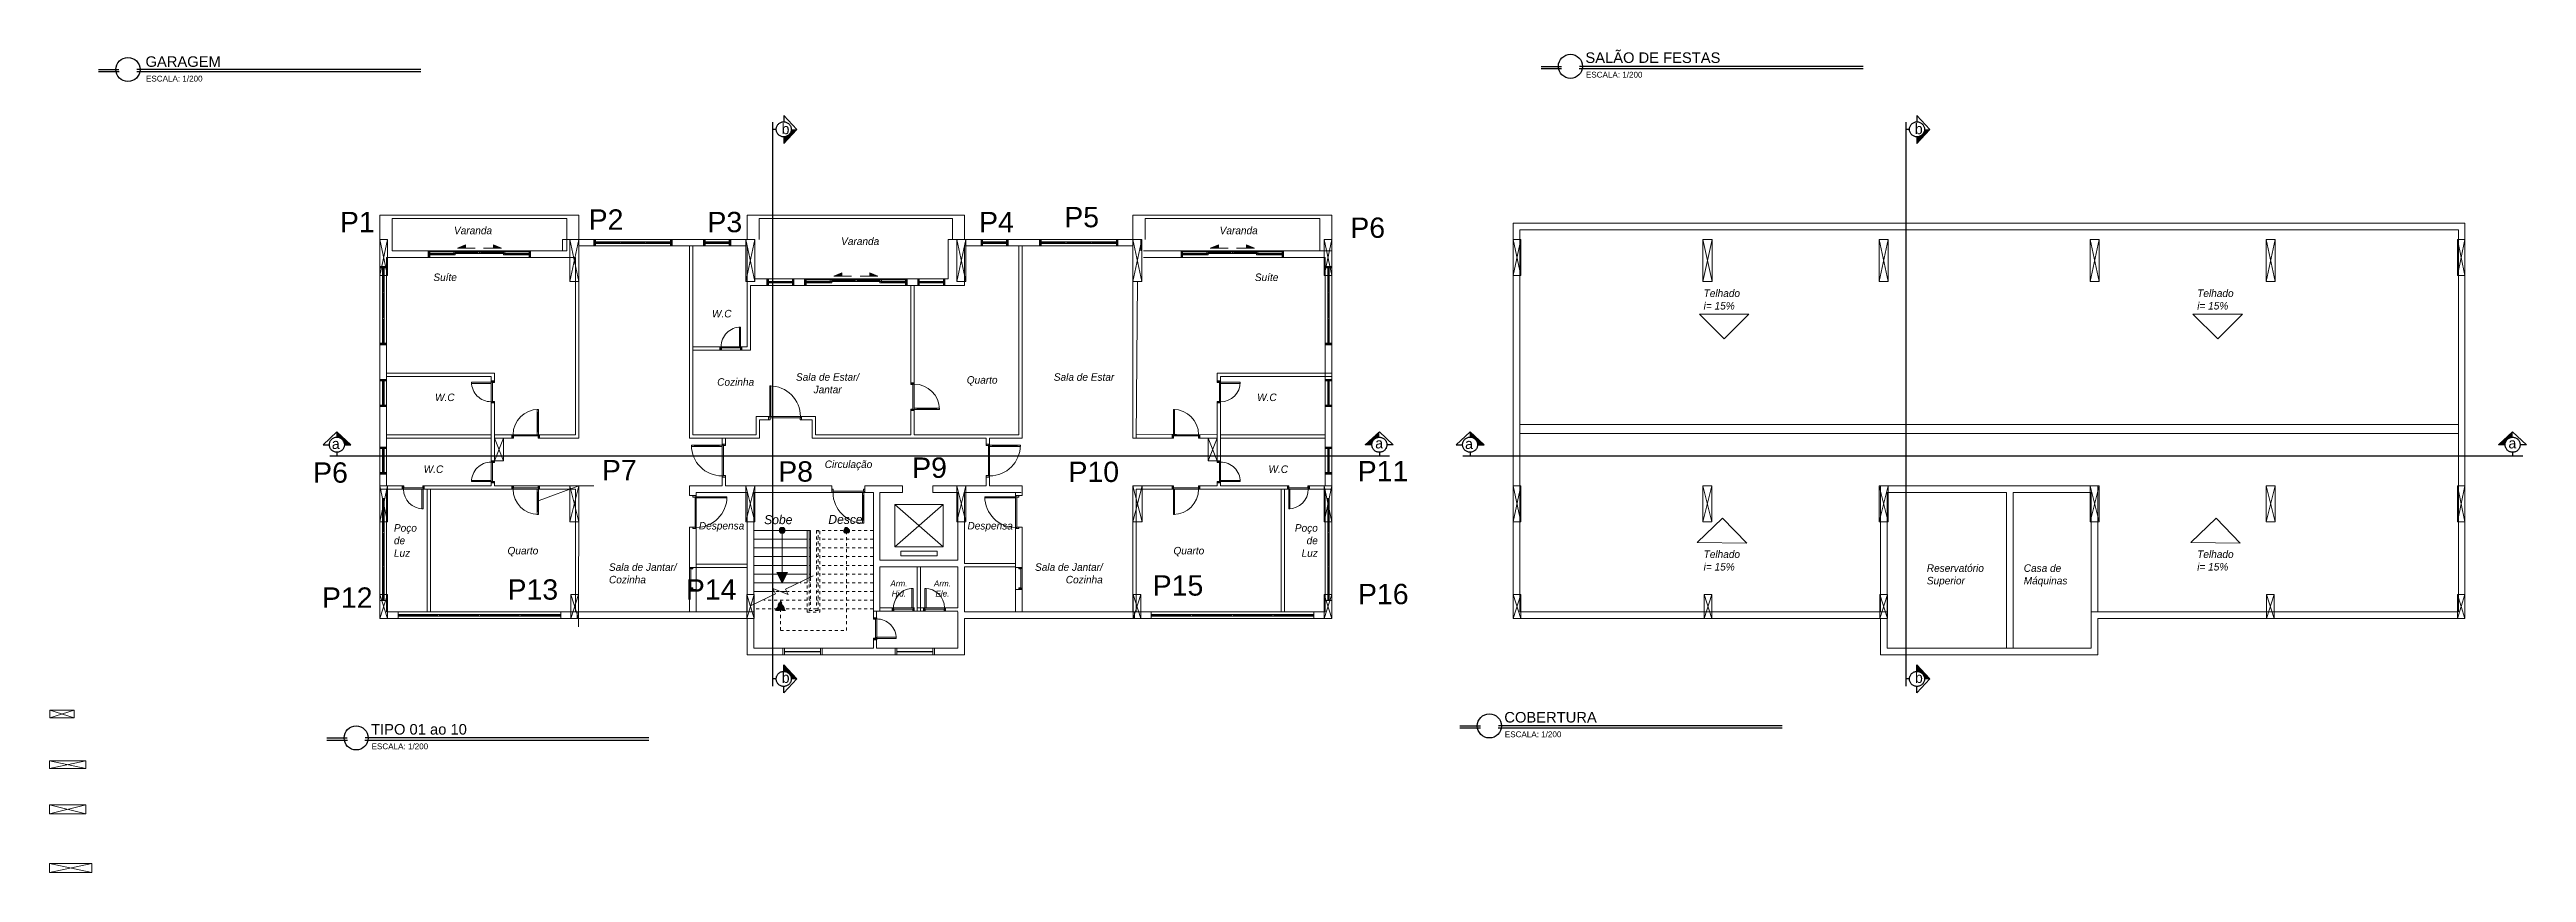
# Model space of a CAD drawing. Header units: millimetres. Extents: x -213 to 151, y -74 to 135.
# Drawn here: x 20.5 to 102.8, y -7.2 to 20.1 of the extents above; entities that cross this region are included whole.
import ezdxf

# ---------------------------------------------------------------- set-up
doc = ezdxf.new("R2010")
doc.units = ezdxf.units.MM
doc.header["$LTSCALE"] = 15
doc.linetypes.add('ACAD_ISO12W100', pattern=[21, 12, -3, 0, -3, 0, -3])
doc.linetypes.add('HIDDEN', pattern=[9.525, 6.35, -3.175])
doc.layers.add('A3 - TIPO', color=1, linetype='Continuous')
doc.layers.add('A4 - COBERTURA', color=40, linetype='Continuous')
for name, color, linetype, lineweight in [('arrow', 8, 'Continuous', 0), ('PILAR', 3, 'Continuous', 20), ('TEXTO', 1, 'Continuous', 5)]:
    doc.layers.add(name, color=color, linetype=linetype, lineweight=lineweight)
doc.styles.add('SANSSERIF', font='sas_____.pfb')
doc.styles.get("Standard").update_dxf_attribs({"font": ''})
doc.styles.get('Standard').set_extended_font_data('Flux Architect', italic=True)
pattern_1 = [(360, (39.4008, 9.101219), (1e-17, 0.021), [])]
pattern_2 = [(360, (77.026794, 9.101219), (1e-17, 0.021), [])]

msp = doc.modelspace()

# ---------------------------------------------------------------- texts
at = {"color": 3, "lineweight": -3, "style": 'SANSSERIF'}
for s, height, p in [('GARAGEM', 0.35, (23.735, 19.532)), ('SALÃO DE FESTAS', 0.35, (71.543, 19.662)), ('ESCALA: 1/200', 0.192, (23.752, 19.045)), ('ESCALA: 1/200', 0.192, (71.56, 19.175)), ('P2', 0.6759, (38.449, 14.121)), ('P5', 0.6759, (54.24, 14.202)), ('P1', 0.6759, (30.191, 14.038)), ('P3', 0.6759, (42.392, 14.038)), ('P4', 0.6759, (51.412, 14.038)), ('P6', 0.6759, (63.738, 13.85)), ('P6', 0.6759, (29.3, 5.716)), ('P7', 0.6759, (38.889, 5.796)), ('P8', 0.6759, (44.742, 5.751)), ('P9', 0.6759, (49.19, 5.877)), ('P10', 0.6759, (54.38, 5.739)), ('P11', 0.6759, (63.984, 5.76)), ('P13', 0.6759, (35.756, 1.829)), ('P14', 0.6759, (41.676, 1.829)), ('P15', 0.6759, (57.177, 1.964)), ('P12', 0.6759, (29.594, 1.56)), ('P16', 0.6759, (63.993, 1.679)), ('TIPO 01 ao 10', 0.35, (31.225, -2.653)), ('COBERTURA', 0.35, (68.851, -2.253)), ('ESCALA: 1/200', 0.192, (31.242, -3.14)), ('ESCALA: 1/200', 0.192, (68.868, -2.74))]:
    msp.add_text(s, height=height, dxfattribs=at).set_placement(p)
at = {"layer": 'A3 - TIPO', "char_height": 0.35, "width": 2.37145}
for s, insert, attachment_point in [('{\\fFlux Architect|b0|i0|c0|p2;b}', (44.986, 17.646), 2), ('{\\fFlux Architect|b0|i0|c0|p2;a}', (30.053, 6.83), 8), ('{\\fFlux Architect|b0|i0|c0|p2;b}', (44.989, -0.94), 8)]:
    msp.add_mtext(s, dxfattribs=dict(at, insert=insert, attachment_point=attachment_point))
at = {"layer": 'A3 - TIPO', "lineweight": 13}
for s, width, heights, insert, char_height, attachment_point in [('Varanda', 1.01, [0.356], (35.242, 14.221), 0.25, 3), ('Varanda', 1.01, [0.356], (59.4, 14.221), 0.25, 1), ('Varanda', 1.01, [0.356], (48.096, 13.863), 0.25, 3), ('Suíte', 1.01, [0.356], (34.074, 12.666), 0.25, 3), ('Suíte', 1.01, [0.356], (60.569, 12.666), 0.25, 1), ('W.C', 1.01, [0.356], (42.543, 11.457), 0.25, 1), ('Cozinha', 1.01, [0.356], (42.717, 9.187), 0.25, 1), ('\\pxqc;Sala de Estar/\\PJantar', 2.44277, [0], (47.604, 9.352), 0.25, 3), ('Quarto', 1.01, [0.356], (51.003, 9.256), 0.25, 1), ('Sala de Estar', 2.44277, [0], (55.9, 9.352), 0.25, 3), ('W.C', 1.01, [0.356], (33.998, 8.677), 0.25, 3), ('W.C', 1.01, [0.356], (60.644, 8.677), 0.25, 1), ('W.C', 1.01, [0.356], (33.622, 6.289), 0.25, 3), ('\\pxqc;Circulação ', 1.39119, [0], (46.381, 6.453), 0.25, 1), ('W.C', 1.01, [0.356], (61.021, 6.289), 0.25, 1), ('Poço\\Pde\\PLuz', 0.77071, [0], (31.984, 4.338), 0.25, 1), ('\\pxqc;Despensa ', 1.39119, [0], (42.167, 4.411), 0.25, 1), ('\\pxqc;Despensa ', 1.39119, [0], (52.475, 4.411), 0.25, 3), ('Poço\\Pde\\PLuz', 0.77071, [0], (62.659, 4.338), 0.25, 3), ('Quarto', 1.01, [0.356], (36.777, 3.583), 0.25, 3), ('Quarto', 1.01, [0.356], (57.866, 3.583), 0.25, 1), ('Sala de Jantar/ Cozinha ', 2.44277, [0], (39.124, 3.037), 0.25, 1), ('\\pxqc;Arm.\\PHid.', 1.2128, [0], (48.144, 2.467), 0.2, 1), ('\\pxqc;Arm.\\PEle.', 1.2128, [0], (49.589, 2.467), 0.2, 1), ('Sala de Jantar/ Cozinha ', 2.44277, [0], (55.518, 3.037), 0.25, 3)]:
    msp.add_mtext_dynamic_manual_height_columns(s, width=width, gutter_width=0.0125, heights=heights, dxfattribs=dict(at, insert=insert, char_height=char_height, attachment_point=attachment_point))
at = {"layer": 'A4 - COBERTURA', "char_height": 0.35, "width": 2.37145}
for s, insert, attachment_point in [('{\\fFlux Architect|b0|i0|c0|p2;b}', (82.612, 17.646), 2), ('{\\fFlux Architect|b0|i0|c0|p2;a}', (67.679, 6.83), 8), ('{\\fFlux Architect|b0|i0|c0|p2;a}', (102.321, 6.85), 8), ('{\\fFlux Architect|b0|i0|c0|p2;b}', (82.615, -0.94), 8)]:
    msp.add_mtext(s, dxfattribs=dict(at, insert=insert, attachment_point=attachment_point))
at = {"layer": 'A4 - COBERTURA', "lineweight": 13, "char_height": 0.25, "attachment_point": 1}
for s, insert in [('Telhado\\Pi= 15%', (75.469, 12.136)), ('Telhado\\Pi= 15%', (91.857, 12.136)), ('Telhado\\Pi= 15%', (75.469, 3.465)), ('Telhado\\Pi= 15%', (91.857, 3.465)), ('Reservatório\\PSuperior', (82.879, 3.003)), ('Casa de Máquinas', (86.097, 3.003))]:
    msp.add_mtext_dynamic_manual_height_columns(s, width=1.39119, gutter_width=0.0125, heights=[0], dxfattribs=dict(at, insert=insert))
at = {"layer": 'TEXTO', "insert": (64.695, 6.85), "char_height": 0.35, "width": 2.37145, "attachment_point": 8}
msp.add_mtext('{\\fFlux Architect|b0|i0|c0|p2;a}', dxfattribs=at)

# ---------------------------------------------------------------- blocks, each defined once
blk = doc.blocks.new('01')
at = {"color": 1, "lineweight": -3}
for p, q in [((759112, -50321), (759788, -50321)), ((759796, -50401), (759112, -50401)), ((769811, -50401), (760379, -50401)), ((769811, -50321), (760388, -50321))]:
    blk.add_line(p, q, dxfattribs=at)
blk.add_circle((760088, -50321), 400, dxfattribs=at)
blk = doc.blocks.new('In door')
at = {"lineweight": 13}
h = blk.add_hatch(color=256, dxfattribs=at)
h.dxf.hatch_style = 1
h.paths.add_polyline_path([(49483, 73980), (49483, 74020), (49443, 74020), (49443, 74030), (49373, 74030), (49373, 73980)])
h.paths.add_polyline_path([(49373, 74900), (49373, 74850), (49443, 74850), (49443, 74860), (49483, 74860), (49483, 74900)])
for points in [[(49483, 74900), (49373, 74900), (49373, 74850), (49443, 74850), (49443, 74860), (49483, 74860)], [(49483, 73980), (49373, 73980), (49373, 74030), (49443, 74030), (49443, 74020), (49483, 74020)]]:
    blk.add_lwpolyline(points, close=True, dxfattribs=at)
for points in [[(49483, 74900), (49373, 74900)], [(49483, 73980), (49373, 73980)]]:
    blk.add_lwpolyline(points, dxfattribs=at)
at = {"color": 15, "lineweight": 13}
for points in [[(49443, 74850), (49443, 74030)], [(49483, 74020), (49483, 74860)], [(49583, 74020), (49583, 74060)], [(49583, 74040), (50223, 74040)], [(50223, 74020), (50223, 74060)]]:
    blk.add_lwpolyline(points, dxfattribs=at)
blk.add_lwpolyline([(49483, 74020), (49483, 74060), (50323, 74060), (50323, 74020)], close=True, dxfattribs=at)
at = {"lineweight": 13}
blk.add_arc((49483, 74020), 840, 0.01204, 90.01204, dxfattribs=at)
blk = doc.blocks.new('WC door')
at = {"lineweight": 13}
h = blk.add_hatch(color=256, dxfattribs=at)
h.dxf.hatch_style = 1
h.paths.add_polyline_path([(48493, 74006), (48443, 74006), (48443, 73896), (48483, 73896), (48483, 73936), (48493, 73936)])
h.paths.add_polyline_path([(49173, 74006), (49123, 74006), (49123, 73936), (49133, 73936), (49133, 73896), (49173, 73896)])
for points in [[(48443, 73896), (48443, 74006), (48493, 74006), (48493, 73936), (48483, 73936), (48483, 73896)], [(49173, 73896), (49173, 74006), (49123, 74006), (49123, 73936), (49133, 73936), (49133, 73896)]]:
    blk.add_lwpolyline(points, close=True, dxfattribs=at)
for points in [[(48443, 73896), (48443, 74006)], [(49173, 73896), (49173, 74006)]]:
    blk.add_lwpolyline(points, dxfattribs=at)
at = {"color": 15, "lineweight": 13}
for points in [[(48483, 73896), (49133, 73896)], [(49133, 73936), (48493, 73936)]]:
    blk.add_lwpolyline(points, dxfattribs=at)
blk.add_lwpolyline([(48483, 73896), (48523, 73896), (48523, 73246), (48483, 73246)], close=True, dxfattribs=at)
at = {"lineweight": 13}
blk.add_arc((48483, 73896), 650, 270, 0, dxfattribs=at)
blk = doc.blocks.new('Main Door')
at = {"lineweight": 13}
h = blk.add_hatch(color=256, dxfattribs=at)
h.dxf.hatch_style = 1
h.paths.add_polyline_path([(45063, 76126), (45063, 76166), (45023, 76166), (45023, 76176), (44953, 76176), (44953, 76126)])
h.paths.add_polyline_path([(44953, 77176), (45023, 77176), (45023, 77186), (45063, 77186), (45063, 77226), (44953, 77226)])
for points in [[(45063, 77226), (44953, 77226), (44953, 77176), (45023, 77176), (45023, 77186), (45063, 77186)], [(45063, 76126), (44953, 76126), (44953, 76176), (45023, 76176), (45023, 76166), (45063, 76166)]]:
    blk.add_lwpolyline(points, close=True, dxfattribs=at)
at = {"color": 15, "lineweight": 13}
for points in [[(45023, 77176), (45023, 76176)], [(45063, 76166), (45063, 77186)], [(45163, 76166), (45163, 76206)], [(45163, 76186), (45983, 76186)], [(45983, 76166), (45983, 76206)]]:
    blk.add_lwpolyline(points, dxfattribs=at)
blk.add_lwpolyline([(45063, 76166), (45063, 76206), (46083, 76206), (46083, 76166)], close=True, dxfattribs=at)
at = {"lineweight": 13}
blk.add_arc((45063, 76166), 1020, 0, 90, dxfattribs=at)
blk = doc.blocks.new('F.Stair')
at = {"linetype": 'HIDDEN', "lineweight": 13}
h = blk.add_hatch(color=252, dxfattribs=at)
h.dxf.hatch_style = 1
h.paths.add_polyline_path([(299026, 55155), (299370, 55155), (299198, 54810)])
at = {"lineweight": 13}
h = blk.add_hatch(color=256, dxfattribs=at)
h.dxf.hatch_style = 1
h.paths.add_polyline_path([(298970, 53885), (299315, 53885), (299142, 54230)])
at = {"linetype": 'HIDDEN', "lineweight": 13}
h = blk.add_hatch(color=252, dxfattribs=at)
h.dxf.hatch_style = 1
edge = h.paths.add_edge_path()
edge.add_arc((297002, 52490), 100, 0, 360)
at = {"lineweight": 13}
h = blk.add_hatch(color=256, dxfattribs=at)
h.dxf.hatch_style = 1
edge = h.paths.add_edge_path()
edge.add_arc((299142, 52490), 100, 0, 360)
at = {"color": 252, "linetype": 'HIDDEN', "lineweight": 13}
for points in [[(299198, 55100), (299198, 55810), (297002, 55810), (297002, 52490)], [(298310, 54116), (298310, 55210), (297890, 55210), (297890, 52490)], [(298250, 54088), (298250, 55150), (297950, 55150), (297950, 52490)], [(296115, 55100), (297890, 55100)], [(296115, 54810), (297890, 54810)], [(296115, 54520), (297890, 54520)], [(297950, 55100), (298000, 55100)], [(297950, 54810), (298000, 54810)], [(297950, 54520), (298000, 54520)], [(298000, 52490), (298000, 55100)], [(298000, 55100), (298200, 55100)], [(298200, 55100), (298250, 55100)], [(298200, 54064), (298200, 55100)], [(298200, 54810), (298250, 54810)], [(298200, 54520), (298250, 54520)], [(298310, 55100), (300085, 55100)], [(298310, 54810), (299755, 54810)], [(298310, 54520), (298970, 54520)], [(299252, 54520), (299381, 54520)], [(296115, 54230), (297890, 54230)], [(296115, 53940), (297890, 53940)], [(296115, 53650), (297890, 53650)], [(297950, 54230), (298000, 54230)], [(297950, 53940), (298000, 53940)], [(297950, 53650), (298000, 53650)], [(298200, 54230), (298250, 54230)], [(298310, 54230), (298547, 54230)], [(296115, 53360), (297890, 53360)], [(296115, 53070), (297890, 53070)], [(296115, 52780), (297890, 52780)], [(297950, 53360), (298000, 53360)], [(297950, 53070), (298000, 53070)], [(297950, 52780), (298000, 52780)], [(296115, 52490), (298000, 52490)]]:
    blk.add_lwpolyline(points, dxfattribs=at)
blk.add_lwpolyline([(299026, 55155), (299370, 55155), (299198, 54810)], close=True, dxfattribs=at)
at = {"lineweight": 13}
for points in [[(298111, 53999), (299030, 54440), (298944, 54621), (299451, 54419), (299364, 54600), (300176, 54990)], [(298992, 54520), (299198, 54520)], [(299403, 54520), (300085, 54520)], [(298200, 53940), (298250, 53940)], [(298200, 53650), (298250, 53650)], [(298310, 53940), (300085, 53940)], [(298310, 53650), (300085, 53650)], [(298593, 54230), (300085, 54230)], [(299142, 53940), (299142, 52390)], [(298200, 53360), (298250, 53360)], [(298200, 53070), (298250, 53070)], [(298200, 52780), (298250, 52780)], [(298310, 53360), (300085, 53360)], [(298310, 53070), (300085, 53070)], [(298310, 52780), (300085, 52780)], [(298200, 52490), (300085, 52490)]]:
    blk.add_lwpolyline(points, dxfattribs=at)
at = {"linetype": 'Continuous', "lineweight": 13}
for points in [[(298200, 52490), (298200, 54041)], [(298250, 52490), (298250, 54065)], [(298310, 52490), (298310, 54094)]]:
    blk.add_lwpolyline(points, dxfattribs=at)
at = {"lineweight": 13}
blk.add_lwpolyline([(298970, 53885), (299315, 53885), (299142, 54230)], close=True, dxfattribs=at)
at = {"color": 252, "linetype": 'HIDDEN', "lineweight": 13}
blk.add_circle((297002, 52490), 100, dxfattribs=at)
at = {"lineweight": 13}
blk.add_circle((299142, 52490), 100, dxfattribs=at)
at = {"color": 252, "linetype": 'HIDDEN', "lineweight": 13, "insert": (297609, 51974), "char_height": 300, "attachment_point": 1, "rotation": 180}
blk.add_mtext_dynamic_manual_height_columns('Desce', width=1212.8, gutter_width=12.5, heights=[0], dxfattribs=at)
at = {"lineweight": 13, "insert": (299877, 51982), "char_height": 300, "attachment_point": 1, "rotation": 180}
blk.add_mtext_dynamic_manual_height_columns('\\pxqc;Sobe', width=1212.8, gutter_width=12.5, heights=[0], dxfattribs=at)

# ---------------------------------------------------------------- hatches: boundary and pattern name
at = {"layer": 'A3 - TIPO', "linetype": 'ACAD_ISO12W100', "lineweight": 30}
h = msp.add_hatch(dxfattribs=at)
h.set_pattern_fill('ANSI31', color=1, scale=0.25, angle=135, style=0)
h.set_pattern_definition(pattern_1)
edge = h.paths.add_edge_path()
edge.add_arc((44.926, 17.456), 0.25, -90, 0)
edge.add_line((45.176, 17.456), (45.358, 17.456))
edge.add_line((45.358, 17.456), (44.926, 16.989))
edge.add_line((44.926, 16.989), (44.926, 17.206))
at = {"layer": 'A3 - TIPO', "lineweight": 13}
h = msp.add_hatch(color=256, dxfattribs=at)
h.dxf.hatch_style = 1
h.paths.add_polyline_path([(33.121, 13.42), (33.171, 13.42), (33.171, 13.2), (33.121, 13.2)])
h = msp.add_hatch(color=256, dxfattribs=at)
h.dxf.hatch_style = 1
h.paths.add_polyline_path([(34.089, 13.511), (34.356, 13.511), (34.356, 13.615)])
h = msp.add_hatch(color=256, dxfattribs=at)
h.dxf.hatch_style = 1
h.paths.add_polyline_path([(35.554, 13.511), (35.286, 13.511), (35.286, 13.615)])
h = msp.add_hatch(color=256, dxfattribs=at)
h.dxf.hatch_style = 1
h.paths.add_polyline_path([(36.521, 13.42), (36.471, 13.42), (36.471, 13.2), (36.521, 13.2)])
h = msp.add_hatch(color=256, dxfattribs=at)
h.dxf.hatch_style = 1
h.paths.add_polyline_path([(38.671, 13.8), (38.621, 13.8), (38.621, 13.58), (38.671, 13.58)])
h = msp.add_hatch(color=256, dxfattribs=at)
h.dxf.hatch_style = 1
h.paths.add_polyline_path([(41.221, 13.8), (41.171, 13.8), (41.171, 13.58), (41.221, 13.58)])
h = msp.add_hatch(color=256, dxfattribs=at)
h.dxf.hatch_style = 1
h.paths.add_polyline_path([(42.266, 13.8), (42.316, 13.8), (42.316, 13.58), (42.266, 13.58)])
h = msp.add_hatch(color=256, dxfattribs=at)
h.dxf.hatch_style = 1
h.paths.add_polyline_path([(43.166, 13.8), (43.116, 13.8), (43.116, 13.58), (43.166, 13.58)])
h = msp.add_hatch(color=256, dxfattribs=at)
h.dxf.hatch_style = 1
h.paths.add_polyline_path([(51.476, 13.8), (51.526, 13.8), (51.526, 13.58), (51.476, 13.58)])
h = msp.add_hatch(color=256, dxfattribs=at)
h.dxf.hatch_style = 1
h.paths.add_polyline_path([(52.376, 13.8), (52.326, 13.8), (52.326, 13.58), (52.376, 13.58)])
h = msp.add_hatch(color=256, dxfattribs=at)
h.dxf.hatch_style = 1
h.paths.add_polyline_path([(53.421, 13.8), (53.471, 13.8), (53.471, 13.58), (53.421, 13.58)])
h = msp.add_hatch(color=256, dxfattribs=at)
h.dxf.hatch_style = 1
h.paths.add_polyline_path([(55.971, 13.8), (56.021, 13.8), (56.021, 13.58), (55.971, 13.58)])
h = msp.add_hatch(color=256, dxfattribs=at)
h.dxf.hatch_style = 1
h.paths.add_polyline_path([(58.121, 13.42), (58.171, 13.42), (58.171, 13.2), (58.121, 13.2)])
h = msp.add_hatch(color=256, dxfattribs=at)
h.dxf.hatch_style = 1
h.paths.add_polyline_path([(59.089, 13.511), (59.356, 13.511), (59.356, 13.615)])
h = msp.add_hatch(color=256, dxfattribs=at)
h.dxf.hatch_style = 1
h.paths.add_polyline_path([(60.554, 13.511), (60.286, 13.511), (60.286, 13.615)])
h = msp.add_hatch(color=256, dxfattribs=at)
h.dxf.hatch_style = 1
h.paths.add_polyline_path([(61.521, 13.42), (61.471, 13.42), (61.471, 13.2), (61.521, 13.2)])
h = msp.add_hatch(color=256, dxfattribs=at)
h.dxf.hatch_style = 1
h.paths.add_polyline_path([(31.521, 12.9), (31.521, 12.85), (31.741, 12.85), (31.741, 12.9)])
h = msp.add_hatch(color=256, dxfattribs=at)
h.dxf.hatch_style = 1
h.paths.add_polyline_path([(44.366, 12.49), (44.416, 12.49), (44.416, 12.27), (44.366, 12.27)])
h = msp.add_hatch(color=256, dxfattribs=at)
h.dxf.hatch_style = 1
h.paths.add_polyline_path([(45.266, 12.49), (45.216, 12.49), (45.216, 12.27), (45.266, 12.27)])
h = msp.add_hatch(color=256, dxfattribs=at)
h.dxf.hatch_style = 1
h.paths.add_polyline_path([(45.621, 12.49), (45.671, 12.49), (45.671, 12.27), (45.621, 12.27)])
h = msp.add_hatch(color=256, dxfattribs=at)
h.dxf.hatch_style = 1
h.paths.add_polyline_path([(46.589, 12.581), (46.856, 12.581), (46.856, 12.685)])
h = msp.add_hatch(color=256, dxfattribs=at)
h.dxf.hatch_style = 1
h.paths.add_polyline_path([(48.054, 12.581), (47.786, 12.581), (47.786, 12.685)])
h = msp.add_hatch(color=256, dxfattribs=at)
h.dxf.hatch_style = 1
h.paths.add_polyline_path([(49.021, 12.49), (48.971, 12.49), (48.971, 12.27), (49.021, 12.27)])
h = msp.add_hatch(color=256, dxfattribs=at)
h.dxf.hatch_style = 1
h.paths.add_polyline_path([(49.376, 12.49), (49.426, 12.49), (49.426, 12.27), (49.376, 12.27)])
h = msp.add_hatch(color=256, dxfattribs=at)
h.dxf.hatch_style = 1
h.paths.add_polyline_path([(50.276, 12.49), (50.226, 12.49), (50.226, 12.27), (50.276, 12.27)])
h = msp.add_hatch(color=256, dxfattribs=at)
h.dxf.hatch_style = 1
h.paths.add_polyline_path([(63.121, 12.9), (63.121, 12.85), (62.901, 12.85), (62.901, 12.9)])
h = msp.add_hatch(color=256, dxfattribs=at)
h.dxf.hatch_style = 1
h.paths.add_polyline_path([(31.521, 10.35), (31.521, 10.3), (31.741, 10.3), (31.741, 10.35)])
h = msp.add_hatch(color=256, dxfattribs=at)
h.dxf.hatch_style = 1
h.paths.add_polyline_path([(63.121, 10.35), (63.121, 10.3), (62.901, 10.3), (62.901, 10.35)])
h = msp.add_hatch(color=256, dxfattribs=at)
h.dxf.hatch_style = 1
h.paths.add_polyline_path([(31.521, 9.145), (31.521, 9.095), (31.741, 9.095), (31.741, 9.145)])
h = msp.add_hatch(color=256, dxfattribs=at)
h.dxf.hatch_style = 1
h.paths.add_polyline_path([(63.121, 9.145), (63.121, 9.095), (62.901, 9.095), (62.901, 9.145)])
h = msp.add_hatch(color=256, dxfattribs=at)
h.dxf.hatch_style = 1
h.paths.add_polyline_path([(31.521, 8.245), (31.521, 8.295), (31.741, 8.295), (31.741, 8.245)])
h = msp.add_hatch(color=256, dxfattribs=at)
h.dxf.hatch_style = 1
h.paths.add_polyline_path([(63.121, 8.245), (63.121, 8.295), (62.901, 8.295), (62.901, 8.245)])
at = {"layer": 'A3 - TIPO', "linetype": 'ACAD_ISO12W100', "lineweight": 30}
h = msp.add_hatch(dxfattribs=at)
h.set_pattern_fill('ANSI31', color=1, scale=0.25, angle=45, style=0)
h.set_pattern_definition([(270, (39.994753, 11.777626), (0.021, -1e-17), [])])
edge = h.paths.add_edge_path()
edge.add_arc((30.089, 6.978), 0.25, -360, -270)
edge.add_line((30.089, 7.228), (30.089, 7.411))
edge.add_line((30.089, 7.411), (30.557, 6.978))
edge.add_line((30.557, 6.978), (30.339, 6.978))
at = {"layer": 'A3 - TIPO', "lineweight": 13}
h = msp.add_hatch(color=256, dxfattribs=at)
h.dxf.hatch_style = 1
h.paths.add_polyline_path([(31.521, 6.9), (31.521, 6.85), (31.741, 6.85), (31.741, 6.9)])
h = msp.add_hatch(color=256, dxfattribs=at)
h.dxf.hatch_style = 1
h.paths.add_polyline_path([(63.121, 6.9), (63.121, 6.85), (62.901, 6.85), (62.901, 6.9)])
h = msp.add_hatch(color=256, dxfattribs=at)
h.dxf.hatch_style = 1
h.paths.add_polyline_path([(31.521, 6), (31.521, 6.05), (31.741, 6.05), (31.741, 6)])
h = msp.add_hatch(color=256, dxfattribs=at)
h.dxf.hatch_style = 1
h.paths.add_polyline_path([(63.121, 6), (63.121, 6.05), (62.901, 6.05), (62.901, 6)])
h = msp.add_hatch(color=256, dxfattribs=at)
h.dxf.hatch_style = 1
h.paths.add_polyline_path([(41.911, 2.85), (41.911, 2.9), (41.801, 2.9), (41.801, 2.86), (41.841, 2.86), (41.841, 2.85)])
h.paths.add_polyline_path([(41.911, 2.17), (41.911, 2.22), (41.841, 2.22), (41.841, 2.21), (41.801, 2.21), (41.801, 2.17)])
h = msp.add_hatch(color=256, dxfattribs=at)
h.dxf.hatch_style = 1
h.paths.add_polyline_path([(52.731, 2.85), (52.731, 2.9), (52.841, 2.9), (52.841, 2.86), (52.801, 2.86), (52.801, 2.85)])
h.paths.add_polyline_path([(52.731, 2.17), (52.731, 2.22), (52.801, 2.22), (52.801, 2.21), (52.841, 2.21), (52.841, 2.17)])
at = {"layer": 'A3 - TIPO', "linetype": 'ACAD_ISO12W100', "lineweight": 30}
h = msp.add_hatch(dxfattribs=at)
h.set_pattern_fill('ANSI31', color=1, scale=0.25, angle=135, style=0)
h.set_pattern_definition(pattern_1)
edge = h.paths.add_edge_path()
edge.add_arc((44.926, -0.804), 0.25, 0, 90, ccw=False)
edge.add_line((45.176, -0.804), (45.358, -0.804))
edge.add_line((45.358, -0.804), (44.926, -0.337))
edge.add_line((44.926, -0.337), (44.926, -0.554))
at = {"layer": 'A4 - COBERTURA', "linetype": 'ACAD_ISO12W100', "lineweight": 30}
h = msp.add_hatch(dxfattribs=at)
h.set_pattern_fill('ANSI31', color=1, scale=0.25, angle=135, style=0)
h.set_pattern_definition(pattern_2)
edge = h.paths.add_edge_path()
edge.add_arc((82.552, 17.456), 0.25, -90, 0)
edge.add_line((82.802, 17.456), (82.984, 17.456))
edge.add_line((82.984, 17.456), (82.552, 16.989))
edge.add_line((82.552, 16.989), (82.552, 17.206))
h = msp.add_hatch(dxfattribs=at)
h.set_pattern_fill('ANSI31', color=1, scale=0.25, angle=45, style=0)
h.set_pattern_definition([(270, (77.620748, 11.777626), (0.021, -1e-17), [])])
edge = h.paths.add_edge_path()
edge.add_arc((67.715, 6.978), 0.25, -360, -270)
edge.add_line((67.715, 7.228), (67.715, 7.411))
edge.add_line((67.715, 7.411), (68.183, 6.978))
edge.add_line((68.183, 6.978), (67.965, 6.978))
h = msp.add_hatch(dxfattribs=at)
h.set_pattern_fill('ANSI31', color=1, scale=0.25, angle=45, style=0)
h.set_pattern_definition([(270, (93.973685, 11.775216), (0.021, -1e-17), [])])
edge = h.paths.add_edge_path()
edge.add_arc((102.329, 6.976), 0.25, 90, 180, ccw=False)
edge.add_line((102.329, 7.226), (102.329, 7.408))
edge.add_line((102.329, 7.408), (101.862, 6.976))
edge.add_line((101.862, 6.976), (102.079, 6.976))
h = msp.add_hatch(dxfattribs=at)
h.set_pattern_fill('ANSI31', color=1, scale=0.25, angle=135, style=0)
h.set_pattern_definition(pattern_2)
edge = h.paths.add_edge_path()
edge.add_arc((82.552, -0.804), 0.25, 0, 90, ccw=False)
edge.add_line((82.802, -0.804), (82.984, -0.804))
edge.add_line((82.984, -0.804), (82.552, -0.337))
edge.add_line((82.552, -0.337), (82.552, -0.554))
at = {"layer": 'arrow', "linetype": 'ACAD_ISO12W100', "lineweight": 30}
h = msp.add_hatch(dxfattribs=at)
h.set_pattern_fill('ANSI31', color=1, scale=0.25, angle=45, style=0)
h.set_pattern_definition([(270, (56.34769, 11.775216), (0.021, -1e-17), [])])
edge = h.paths.add_edge_path()
edge.add_arc((64.703, 6.976), 0.25, 90, 180, ccw=False)
edge.add_line((64.703, 7.226), (64.703, 7.408))
edge.add_line((64.703, 7.408), (64.236, 6.976))
edge.add_line((64.236, 6.976), (64.453, 6.976))

# ---------------------------------------------------------------- linework, layer by layer
at = {"layer": 'A3 - TIPO', "color": 1, "linetype": 'ACAD_ISO12W100', "lineweight": 30}
for p, q in [((44.676, 17.456), (44.565, 17.456)), ((44.926, 17.916), (44.926, 17.706)), ((44.926, 17.916), (45.358, 17.456)), ((44.926, 16.989), (45.358, 17.456)), ((45.187, 17.456), (45.176, 17.456)), ((44.926, 17.206), (44.926, 16.989)), ((29.63, 6.978), (30.089, 7.411)), ((30.557, 6.978), (30.089, 7.411)), ((29.63, 6.978), (29.839, 6.978)), ((30.089, 7.239), (30.089, 7.228)), ((30.089, 6.728), (30.089, 6.617)), ((30.339, 6.978), (30.557, 6.978)), ((44.676, -0.804), (44.565, -0.804)), ((44.926, -0.554), (44.926, -0.337)), ((44.926, -0.337), (45.358, -0.804)), ((44.926, -1.264), (45.358, -0.804)), ((45.187, -0.804), (45.176, -0.804)), ((44.926, -1.264), (44.926, -1.054))]:
    msp.add_line(p, q, dxfattribs=at)
at = {"layer": 'A3 - TIPO', "linetype": 'Continuous', "lineweight": 13}
for p, q in [((38.011, 13.2), (31.741, 13.2)), ((31.921, 13.8), (31.921, 13.42)), ((56.876, 13.2), (62.901, 13.2)), ((41.911, 5.29), (41.801, 5.29)), ((48.866, 5.61), (47.901, 5.61)), ((47.901, 5.39), (47.901, 2.92)), ((48.866, 5.39), (48.121, 5.39)), ((48.121, 5.39), (48.121, 3.14)), ((50.711, 5.39), (49.871, 5.39)), ((50.711, 3.14), (50.711, 5.39)), ((52.731, 5.29), (52.841, 5.29)), ((41.911, 4.24), (41.801, 4.24)), ((52.731, 4.24), (52.841, 4.24)), ((48.121, 3.14), (50.711, 3.14)), ((48.121, 2.92), (50.711, 2.92)), ((31.741, 1.8), (31.521, 1.8)), ((62.901, 1.8), (63.121, 1.8)), ((32.121, 1.42), (32.121, 1.2)), ((37.521, 1.42), (37.521, 1.2)), ((56.521, 1.42), (50.931, 1.42)), ((57.121, 1.42), (56.631, 1.42)), ((57.121, 1.42), (57.121, 1.2)), ((62.521, 1.42), (62.521, 1.2))]:
    msp.add_line(p, q, dxfattribs=at)
at = {"layer": 'A3 - TIPO', "lineweight": 13}
for p, q in [((43.711, 13.58), (38.121, 13.58)), ((38.121, 13.58), (38.121, 7.2)), ((43.711, 10.234), (43.711, 13.58)), ((50.931, 12.27), (50.931, 13.58)), ((50.931, 13.58), (56.521, 13.58)), ((56.671, 12.4), (56.631, 7.207)), ((43.821, 10.124), (43.821, 12.27)), ((43.821, 12.27), (50.931, 12.27)), ((41.911, 10.234), (43.711, 10.234)), ((41.911, 10.124), (43.821, 10.124)), ((35.211, 9.245), (35.211, 9.015)), ((59.431, 9.245), (59.431, 9.015)), ((35.211, 8.715), (35.211, 7.51)), ((59.431, 8.405), (59.431, 7.31)), ((35.211, 6.19), (35.211, 7.51)), ((59.431, 6.19), (59.431, 7.62)), ((37.876, 7.2), (36.821, 7.2)), ((38.121, 7.2), (36.821, 7.2)), ((35.211, 5.61), (35.211, 5.76)), ((35.321, 5.76), (35.321, 5.61)), ((32.301, 5.5), (31.521, 5.5)), ((35.521, 5.5), (32.911, 5.5)), ((50.521, 5.61), (49.871, 5.61)), ((57.821, 5.61), (56.521, 5.61)), ((56.521, 5.61), (56.521, 1.42)), ((57.821, 5.5), (56.631, 5.5)), ((56.631, 5.5), (56.631, 1.42)), ((59.121, 5.5), (61.731, 5.5)), ((59.321, 5.71), (59.321, 5.61)), ((59.431, 5.61), (59.431, 5.71)), ((62.341, 5.5), (63.121, 5.5))]:
    msp.add_line(p, q, dxfattribs=at)
at = {"layer": 'A3 - TIPO', "color": 1, "linetype": 'ACAD_ISO12W100', "lineweight": 30}
msp.add_lwpolyline([(44.563, -1.042), (44.563, 17.695)], dxfattribs=at)
at = {"layer": 'A3 - TIPO', "lineweight": 13}
for points in [[(31.521, 13.8), (31.521, 14.6), (38.121, 14.6), (38.121, 13.8)], [(37.721, 13.42), (31.921, 13.42), (31.921, 14.49), (37.721, 14.49), (37.721, 13.8)], [(50.931, 13.8), (50.931, 14.6), (43.711, 14.6), (43.711, 13.8)], [(44.111, 13.8), (44.111, 14.49), (50.531, 14.49), (50.531, 13.8)], [(63.121, 13.8), (63.121, 14.6), (56.521, 14.6), (56.521, 13.8)], [(56.876, 13.42), (62.721, 13.42), (62.721, 14.49), (56.921, 14.49), (56.921, 13.8)], [(31.521, 13.8), (31.521, 13.8), (31.521, 1.2), (43.711, 1.2), (43.711, 0), (50.931, 0), (50.931, 1.2), (63.121, 1.2), (63.121, 13.8)], [(63.121, 13.8), (63.121, 13.8), (63.121, 1.2), (50.931, 1.2), (50.931, 0), (43.711, 0), (43.711, 1.2), (31.521, 1.2), (31.521, 13.8)], [(32.311, 5.61), (31.741, 5.61), (31.741, 13.2)], [(33.121, 13.42), (33.121, 13.2)], [(33.121, 13.335), (33.121, 13.39), (34.821, 13.39)], [(33.171, 13.335), (33.971, 13.335)], [(33.171, 13.285), (33.971, 13.285)], [(34.821, 13.385), (34.021, 13.385)], [(34.821, 13.335), (34.021, 13.335)], [(34.821, 13.33), (34.021, 13.33)], [(34.68, 13.511), (34.089, 13.511), (34.356, 13.615), (34.356, 13.511)], [(36.521, 13.335), (36.521, 13.39), (34.821, 13.39)], [(34.821, 13.385), (35.621, 13.385)], [(34.821, 13.335), (35.621, 13.335)], [(34.821, 13.33), (35.621, 13.33)], [(34.963, 13.511), (35.554, 13.511), (35.286, 13.615), (35.286, 13.511)], [(36.471, 13.335), (35.671, 13.335)], [(36.471, 13.285), (35.671, 13.285)], [(36.521, 13.42), (36.521, 13.2)], [(38.011, 13.2), (38.011, 7.31), (36.821, 7.31)], [(37.581, 13.42), (37.581, 13.8), (43.971, 13.8), (43.971, 12.49), (50.391, 12.49), (50.391, 13.8), (56.491, 13.8)], [(37.721, 13.8), (37.721, 13.42)], [(56.781, 13.42), (56.781, 13.8), (50.391, 13.8), (50.391, 12.49), (43.971, 12.49), (43.971, 13.8), (37.871, 13.8)], [(38.621, 13.58), (38.621, 13.8)], [(38.671, 13.8), (38.671, 13.58)], [(39.471, 13.715), (38.671, 13.715)], [(39.471, 13.665), (38.671, 13.665)], [(40.321, 13.715), (39.521, 13.715)], [(40.321, 13.665), (39.521, 13.665)], [(41.171, 13.715), (40.371, 13.715)], [(41.171, 13.665), (40.371, 13.665)], [(41.221, 13.8), (41.221, 13.58)], [(44.471, 7.8), (44.121, 7.8), (44.121, 7.2), (41.801, 7.2), (41.801, 13.58)], [(44.501, 7.91), (44.011, 7.91), (44.011, 7.31), (41.911, 7.31), (41.911, 13.58)], [(42.266, 13.8), (42.266, 13.58)], [(42.266, 13.715), (43.166, 13.715)], [(42.266, 13.665), (43.166, 13.665)], [(43.166, 13.8), (43.166, 13.58)], [(49.144, 7.31), (49.144, 8.11), (49.254, 8.11), (49.254, 7.31), (52.731, 7.31), (52.731, 13.58)], [(51.476, 13.8), (51.476, 13.58)], [(52.376, 13.715), (51.476, 13.715)], [(52.376, 13.665), (51.476, 13.665)], [(52.376, 13.8), (52.376, 13.58)], [(52.841, 7.2), (52.841, 13.58)], [(52.841, 13.58), (56.521, 13.58), (56.521, 7.2), (57.821, 7.2)], [(53.421, 13.8), (53.421, 13.58)], [(53.471, 13.715), (54.271, 13.715)], [(53.471, 13.665), (54.271, 13.665)], [(54.321, 13.715), (55.121, 13.715)], [(54.321, 13.665), (55.121, 13.665)], [(55.171, 13.715), (55.971, 13.715)], [(55.171, 13.665), (55.971, 13.665)], [(55.971, 13.8), (55.971, 13.58)], [(56.021, 13.58), (56.021, 13.8)], [(58.121, 13.42), (58.121, 13.2)], [(58.121, 13.335), (58.121, 13.39), (59.821, 13.39)], [(58.171, 13.335), (58.971, 13.335)], [(58.171, 13.285), (58.971, 13.285)], [(59.821, 13.385), (59.021, 13.385)], [(59.821, 13.335), (59.021, 13.335)], [(59.821, 13.33), (59.021, 13.33)], [(59.68, 13.511), (59.089, 13.511), (59.356, 13.615), (59.356, 13.511)], [(61.521, 13.335), (61.521, 13.39), (59.821, 13.39)], [(59.821, 13.385), (60.621, 13.385)], [(59.821, 13.335), (60.621, 13.335)], [(59.821, 13.33), (60.621, 13.33)], [(59.963, 13.511), (60.554, 13.511), (60.286, 13.615), (60.286, 13.511)], [(61.471, 13.335), (60.671, 13.335)], [(61.471, 13.285), (60.671, 13.285)], [(61.521, 13.42), (61.521, 13.2)], [(62.331, 5.61), (62.901, 5.61), (62.901, 13.2)], [(31.521, 12.9), (31.741, 12.9)], [(31.606, 12.85), (31.606, 12.05)], [(31.656, 12.85), (31.656, 12.05)], [(44.366, 12.49), (44.366, 12.27)], [(44.366, 12.405), (45.266, 12.405)], [(44.366, 12.355), (45.266, 12.355)], [(45.266, 12.49), (45.266, 12.27)], [(45.621, 12.49), (45.621, 12.27)], [(45.621, 12.405), (45.621, 12.46), (47.321, 12.46)], [(45.671, 12.405), (46.471, 12.405)], [(45.671, 12.355), (46.471, 12.355)], [(47.321, 12.455), (46.521, 12.455)], [(47.321, 12.405), (46.521, 12.405)], [(47.321, 12.4), (46.521, 12.4)], [(47.18, 12.581), (46.589, 12.581), (46.856, 12.685), (46.856, 12.581)], [(49.021, 12.405), (49.021, 12.46), (47.321, 12.46)], [(47.321, 12.455), (48.121, 12.455)], [(47.321, 12.405), (48.121, 12.405)], [(47.321, 12.4), (48.121, 12.4)], [(47.463, 12.581), (48.054, 12.581), (47.786, 12.685), (47.786, 12.581)], [(48.971, 12.405), (48.171, 12.405)], [(48.971, 12.355), (48.171, 12.355)], [(49.021, 12.49), (49.021, 12.27)], [(49.376, 12.49), (49.376, 12.27)], [(50.276, 12.405), (49.376, 12.405)], [(50.276, 12.355), (49.376, 12.355)], [(50.276, 12.49), (50.276, 12.27)], [(63.121, 12.9), (62.901, 12.9)], [(62.986, 12.85), (62.986, 12.05)], [(63.036, 12.85), (63.036, 12.05)], [(31.606, 12), (31.606, 11.2)], [(31.656, 12), (31.656, 11.2)], [(49.266, 12.27), (43.821, 12.27)], [(49.144, 12.27), (49.144, 9.03)], [(49.254, 12.27), (49.254, 9.03)], [(62.986, 12), (62.986, 11.2)], [(63.036, 12), (63.036, 11.2)], [(31.606, 11.15), (31.606, 10.35)], [(31.656, 11.15), (31.656, 10.35)], [(62.986, 11.15), (62.986, 10.35)], [(63.036, 11.15), (63.036, 10.35)], [(31.521, 10.35), (31.741, 10.35)], [(31.741, 10.3), (31.521, 10.3)], [(63.121, 10.35), (62.901, 10.35)], [(62.901, 10.3), (63.121, 10.3)], [(31.521, 9.145), (31.741, 9.145)], [(31.606, 8.295), (31.606, 9.095)], [(31.656, 8.295), (31.656, 9.095)], [(35.321, 9.045), (35.321, 9.355), (31.741, 9.355)], [(35.211, 9.245), (31.741, 9.245)], [(59.321, 9.045), (59.321, 9.355), (63.101, 9.355)], [(59.431, 9.245), (63.101, 9.245)], [(63.121, 9.145), (62.901, 9.145)], [(62.986, 8.295), (62.986, 9.095)], [(63.036, 8.295), (63.036, 9.095)], [(31.521, 8.245), (31.741, 8.245)], [(35.321, 8.365), (35.321, 6.44)], [(59.321, 7.31), (59.321, 8.415)], [(63.121, 8.245), (62.901, 8.245)], [(49.144, 7.31), (45.981, 7.31), (45.981, 7.91), (45.521, 7.91)], [(49.144, 7.2), (45.871, 7.2), (45.871, 7.8), (45.521, 7.8)], [(59.321, 7.62), (59.321, 6.44)], [(31.521, 6.9), (31.741, 6.9)], [(31.606, 6.85), (31.606, 6.05)], [(31.656, 6.85), (31.656, 6.05)], [(35.211, 7.31), (31.741, 7.31)], [(35.211, 7.2), (31.741, 7.2)], [(35.933, 7.31), (35.321, 7.31)], [(35.933, 7.2), (35.321, 7.2)], [(35.621, 7.2), (35.621, 6.44), (35.321, 6.44)], [(35.621, 6.44), (35.321, 7.2)], [(35.321, 6.44), (35.621, 7.2)], [(42.881, 7.2), (42.881, 6.92)], [(42.991, 7.2), (42.991, 6.95)], [(47.611, 7.2), (51.651, 7.2), (51.651, 6.95)], [(51.761, 7.2), (52.841, 7.2)], [(51.761, 7.2), (51.761, 6.92)], [(56.632, 7.326), (59.321, 7.31)], [(58.709, 7.2), (59.321, 7.2)], [(59.021, 7.2), (59.021, 6.44), (59.321, 6.44)], [(59.021, 6.44), (59.321, 7.2)], [(59.321, 6.44), (59.021, 7.2)], [(59.431, 7.31), (62.901, 7.31)], [(59.431, 7.2), (62.901, 7.2)], [(63.121, 6.9), (62.901, 6.9)], [(62.986, 6.85), (62.986, 6.05)], [(63.036, 6.85), (63.036, 6.05)], [(31.521, 6), (31.741, 6)], [(42.881, 5.94), (42.881, 5.61)], [(42.991, 5.95), (42.991, 5.61)], [(51.651, 5.95), (51.651, 5.61)], [(51.761, 5.94), (51.761, 5.61)], [(63.121, 6), (62.901, 6)], [(31.606, 5.2), (31.606, 1.8)], [(31.656, 5.2), (31.656, 1.8)], [(31.741, 5.5), (31.741, 1.42), (37.521, 1.42)], [(35.211, 5.61), (32.941, 5.61)], [(33.091, 5.5), (33.091, 1.42)], [(33.201, 5.5), (33.201, 1.42)], [(35.321, 5.61), (38.626, 5.61)], [(35.521, 5.5), (35.901, 5.5)], [(36.81, 5.121), (38.12, 5.61), (38.11, 0.931)], [(36.821, 5.5), (38.011, 5.5), (38.011, 1.42)], [(42.881, 5.61), (41.801, 5.61)], [(41.801, 5.61), (41.801, 5.29)], [(42.021, 5.39), (42.021, 1.42)], [(43.711, 1.42), (43.711, 5.39), (42.021, 5.39)], [(43.521, 5.61), (42.991, 5.61)], [(50.216, 4.99), (48.616, 3.59)], [(50.216, 3.59), (48.616, 4.99)], [(50.931, 3.03), (50.931, 5.39), (52.811, 5.39)], [(51.761, 5.61), (52.841, 5.61)], [(52.621, 5.39), (52.621, 1.42)], [(52.841, 5.61), (52.841, 5.29)], [(52.841, 5.61), (52.841, 5.29)], [(57.121, 1.42), (62.901, 1.42), (62.901, 5.5)], [(59.321, 5.61), (58.741, 5.61)], [(59.121, 5.5), (58.741, 5.5)], [(59.431, 5.61), (61.701, 5.61)], [(61.441, 5.5), (61.441, 1.42)], [(61.551, 5.5), (61.551, 1.42)], [(62.986, 5.2), (62.986, 1.8)], [(63.036, 5.2), (63.036, 1.8)], [(41.801, 4.24), (41.801, 1.42)], [(52.841, 4.24), (52.841, 1.42)], [(41.801, 2.9), (41.911, 2.9)], [(41.801, 2.9), (42.021, 2.9)], [(42.021, 3.01), (43.711, 3.01)], [(42.021, 2.9), (43.711, 2.9)], [(42.021, 2.9), (42.021, 2.17)], [(50.931, 3.03), (52.621, 3.03)], [(50.931, 2.92), (52.621, 2.92)], [(52.841, 2.9), (52.621, 2.9)], [(52.621, 2.9), (52.621, 2.17)], [(52.841, 2.9), (52.731, 2.9)], [(41.801, 2.17), (41.911, 2.17)], [(41.801, 2.17), (42.021, 2.17)], [(52.841, 2.17), (52.621, 2.17)], [(52.841, 2.17), (52.731, 2.17)], [(32.121, 1.335), (37.521, 1.335)], [(32.121, 1.285), (37.521, 1.285)], [(37.521, 1.42), (38.011, 1.42)], [(38.121, 1.42), (43.931, 1.42), (43.931, 0.22), (47.901, 0.22)], [(62.521, 1.335), (57.121, 1.335)], [(62.521, 1.285), (57.121, 1.285)], [(44.901, 0), (44.901, 0.22)], [(44.951, 0), (44.951, 0.22)], [(46.151, 0), (46.151, 0.22)], [(46.201, 0), (46.201, 0.22)], [(48.121, 0.22), (50.711, 0.22)], [(48.631, 0), (48.631, 0.22)], [(48.681, 0), (48.681, 0.22)], [(49.881, 0), (49.881, 0.22)], [(49.931, 0), (49.931, 0.22)]]:
    msp.add_lwpolyline(points, dxfattribs=at)
for points in [[(33.121, 13.2), (33.121, 13.42), (33.171, 13.42), (33.171, 13.2)], [(33.171, 13.285), (33.171, 13.335), (33.121, 13.335), (33.121, 13.285)], [(33.971, 13.335), (33.971, 13.385), (34.021, 13.385), (34.021, 13.335)], [(33.971, 13.285), (33.971, 13.335), (34.021, 13.335), (34.021, 13.285)], [(34.771, 13.335), (34.771, 13.385), (34.821, 13.385), (34.821, 13.335)], [(34.871, 13.335), (34.871, 13.385), (34.821, 13.385), (34.821, 13.335)], [(35.671, 13.335), (35.671, 13.385), (35.621, 13.385), (35.621, 13.335)], [(35.671, 13.285), (35.671, 13.335), (35.621, 13.335), (35.621, 13.285)], [(36.521, 13.2), (36.521, 13.42), (36.471, 13.42), (36.471, 13.2)], [(36.471, 13.285), (36.471, 13.335), (36.521, 13.335), (36.521, 13.285)], [(38.671, 13.58), (38.671, 13.8), (38.621, 13.8), (38.621, 13.58)], [(39.471, 13.665), (39.471, 13.715), (39.521, 13.715), (39.521, 13.665)], [(40.321, 13.665), (40.321, 13.715), (40.371, 13.715), (40.371, 13.665)], [(41.221, 13.58), (41.221, 13.8), (41.171, 13.8), (41.171, 13.58)], [(42.266, 13.58), (42.266, 13.8), (42.316, 13.8), (42.316, 13.58)], [(43.166, 13.58), (43.166, 13.8), (43.116, 13.8), (43.116, 13.58)], [(51.476, 13.58), (51.476, 13.8), (51.526, 13.8), (51.526, 13.58)], [(52.376, 13.58), (52.376, 13.8), (52.326, 13.8), (52.326, 13.58)], [(53.421, 13.58), (53.421, 13.8), (53.471, 13.8), (53.471, 13.58)], [(54.321, 13.665), (54.321, 13.715), (54.271, 13.715), (54.271, 13.665)], [(55.171, 13.665), (55.171, 13.715), (55.121, 13.715), (55.121, 13.665)], [(55.971, 13.58), (55.971, 13.8), (56.021, 13.8), (56.021, 13.58)], [(58.121, 13.2), (58.121, 13.42), (58.171, 13.42), (58.171, 13.2)], [(58.171, 13.285), (58.171, 13.335), (58.121, 13.335), (58.121, 13.285)], [(58.971, 13.335), (58.971, 13.385), (59.021, 13.385), (59.021, 13.335)], [(58.971, 13.285), (58.971, 13.335), (59.021, 13.335), (59.021, 13.285)], [(59.771, 13.335), (59.771, 13.385), (59.821, 13.385), (59.821, 13.335)], [(59.871, 13.335), (59.871, 13.385), (59.821, 13.385), (59.821, 13.335)], [(60.671, 13.335), (60.671, 13.385), (60.621, 13.385), (60.621, 13.335)], [(60.671, 13.285), (60.671, 13.335), (60.621, 13.335), (60.621, 13.285)], [(61.521, 13.2), (61.521, 13.42), (61.471, 13.42), (61.471, 13.2)], [(61.471, 13.285), (61.471, 13.335), (61.521, 13.335), (61.521, 13.285)], [(31.741, 12.9), (31.521, 12.9), (31.521, 12.85), (31.741, 12.85)], [(44.366, 12.27), (44.366, 12.49), (44.416, 12.49), (44.416, 12.27)], [(45.266, 12.27), (45.266, 12.49), (45.216, 12.49), (45.216, 12.27)], [(45.621, 12.27), (45.621, 12.49), (45.671, 12.49), (45.671, 12.27)], [(45.671, 12.355), (45.671, 12.405), (45.621, 12.405), (45.621, 12.355)], [(46.471, 12.405), (46.471, 12.455), (46.521, 12.455), (46.521, 12.405)], [(46.471, 12.355), (46.471, 12.405), (46.521, 12.405), (46.521, 12.355)], [(47.271, 12.405), (47.271, 12.455), (47.321, 12.455), (47.321, 12.405)], [(47.371, 12.405), (47.371, 12.455), (47.321, 12.455), (47.321, 12.405)], [(48.171, 12.405), (48.171, 12.455), (48.121, 12.455), (48.121, 12.405)], [(48.171, 12.355), (48.171, 12.405), (48.121, 12.405), (48.121, 12.355)], [(49.021, 12.27), (49.021, 12.49), (48.971, 12.49), (48.971, 12.27)], [(48.971, 12.355), (48.971, 12.405), (49.021, 12.405), (49.021, 12.355)], [(49.376, 12.27), (49.376, 12.49), (49.426, 12.49), (49.426, 12.27)], [(50.276, 12.27), (50.276, 12.49), (50.226, 12.49), (50.226, 12.27)], [(62.901, 12.9), (63.121, 12.9), (63.121, 12.85), (62.901, 12.85)], [(31.656, 12), (31.606, 12), (31.606, 12.05), (31.656, 12.05)], [(62.986, 12), (63.036, 12), (63.036, 12.05), (62.986, 12.05)], [(31.656, 11.15), (31.606, 11.15), (31.606, 11.2), (31.656, 11.2)], [(62.986, 11.15), (63.036, 11.15), (63.036, 11.2), (62.986, 11.2)], [(31.741, 10.35), (31.521, 10.35), (31.521, 10.3), (31.741, 10.3)], [(62.901, 10.35), (63.121, 10.35), (63.121, 10.3), (62.901, 10.3)], [(31.741, 9.145), (31.521, 9.145), (31.521, 9.095), (31.741, 9.095)], [(62.901, 9.145), (63.121, 9.145), (63.121, 9.095), (62.901, 9.095)], [(31.741, 8.245), (31.521, 8.245), (31.521, 8.295), (31.741, 8.295)], [(62.901, 8.245), (63.121, 8.245), (63.121, 8.295), (62.901, 8.295)], [(31.741, 6.9), (31.521, 6.9), (31.521, 6.85), (31.741, 6.85)], [(62.901, 6.9), (63.121, 6.9), (63.121, 6.85), (62.901, 6.85)], [(31.741, 6), (31.521, 6), (31.521, 6.05), (31.741, 6.05)], [(62.901, 6), (63.121, 6), (63.121, 6.05), (62.901, 6.05)], [(50.216, 4.99), (48.616, 4.99), (48.616, 3.59), (50.216, 3.59)], [(31.606, 4.042), (31.606, 4.092), (31.656, 4.092), (31.656, 4.042)], [(50.016, 3.44), (48.816, 3.44), (48.816, 3.29), (50.016, 3.29)], [(63.036, 4.042), (63.036, 4.092), (62.986, 4.092), (62.986, 4.042)], [(31.606, 2.908), (31.606, 2.958), (31.656, 2.958), (31.656, 2.908)], [(41.801, 2.9), (41.911, 2.9), (41.911, 2.85), (41.841, 2.85), (41.841, 2.86), (41.801, 2.86)], [(52.841, 2.9), (52.731, 2.9), (52.731, 2.85), (52.801, 2.85), (52.801, 2.86), (52.841, 2.86)], [(63.036, 2.908), (63.036, 2.958), (62.986, 2.958), (62.986, 2.908)], [(41.801, 2.17), (41.911, 2.17), (41.911, 2.22), (41.841, 2.22), (41.841, 2.21), (41.801, 2.21)], [(52.841, 2.17), (52.731, 2.17), (52.731, 2.22), (52.801, 2.22), (52.801, 2.21), (52.841, 2.21)], [(33.446, 1.285), (33.446, 1.335), (33.496, 1.335), (33.496, 1.285)], [(34.796, 1.285), (34.796, 1.335), (34.846, 1.335), (34.846, 1.285)], [(36.146, 1.285), (36.146, 1.335), (36.196, 1.335), (36.196, 1.285)], [(58.496, 1.285), (58.496, 1.335), (58.446, 1.335), (58.446, 1.285)], [(59.846, 1.285), (59.846, 1.335), (59.796, 1.335), (59.796, 1.285)], [(61.196, 1.285), (61.196, 1.335), (61.146, 1.335), (61.146, 1.285)]]:
    msp.add_lwpolyline(points, close=True, dxfattribs=at)
at = {"layer": 'A3 - TIPO', "color": 160, "lineweight": 13}
for points in [[(33.171, 13.315), (33.971, 13.315)], [(33.171, 13.305), (33.971, 13.305)], [(34.771, 13.365), (34.021, 13.365)], [(34.771, 13.355), (34.021, 13.355)], [(34.871, 13.365), (35.621, 13.365)], [(34.871, 13.355), (35.621, 13.355)], [(36.471, 13.315), (35.671, 13.315)], [(36.471, 13.305), (35.671, 13.305)], [(39.471, 13.695), (38.671, 13.695)], [(39.471, 13.685), (38.671, 13.685)], [(40.321, 13.695), (39.521, 13.695)], [(40.321, 13.685), (39.521, 13.685)], [(41.171, 13.695), (40.371, 13.695)], [(41.171, 13.685), (40.371, 13.685)], [(42.266, 13.695), (43.166, 13.695)], [(42.266, 13.685), (43.166, 13.685)], [(52.376, 13.695), (51.476, 13.695)], [(52.376, 13.685), (51.476, 13.685)], [(53.471, 13.695), (54.271, 13.695)], [(53.471, 13.685), (54.271, 13.685)], [(54.321, 13.695), (55.121, 13.695)], [(54.321, 13.685), (55.121, 13.685)], [(55.171, 13.695), (55.971, 13.695)], [(55.171, 13.685), (55.971, 13.685)], [(58.171, 13.315), (58.971, 13.315)], [(58.171, 13.305), (58.971, 13.305)], [(59.771, 13.365), (59.021, 13.365)], [(59.771, 13.355), (59.021, 13.355)], [(59.871, 13.365), (60.621, 13.365)], [(59.871, 13.355), (60.621, 13.355)], [(61.471, 13.315), (60.671, 13.315)], [(61.471, 13.305), (60.671, 13.305)], [(31.626, 12.85), (31.626, 12.05)], [(31.636, 12.85), (31.636, 12.05)], [(44.366, 12.385), (45.266, 12.385)], [(44.366, 12.375), (45.266, 12.375)], [(45.671, 12.385), (46.471, 12.385)], [(45.671, 12.375), (46.471, 12.375)], [(47.271, 12.435), (46.521, 12.435)], [(47.271, 12.425), (46.521, 12.425)], [(47.371, 12.435), (48.121, 12.435)], [(47.371, 12.425), (48.121, 12.425)], [(48.971, 12.385), (48.171, 12.385)], [(48.971, 12.375), (48.171, 12.375)], [(50.276, 12.385), (49.376, 12.385)], [(50.276, 12.375), (49.376, 12.375)], [(63.006, 12.85), (63.006, 12.05)], [(63.016, 12.85), (63.016, 12.05)], [(31.626, 12), (31.626, 11.2)], [(31.636, 12), (31.636, 11.2)], [(63.006, 12), (63.006, 11.2)], [(63.016, 12), (63.016, 11.2)], [(31.626, 11.15), (31.626, 10.35)], [(31.636, 11.15), (31.636, 10.35)], [(63.006, 11.15), (63.006, 10.35)], [(63.016, 11.15), (63.016, 10.35)], [(31.626, 8.295), (31.626, 9.095)], [(31.636, 8.295), (31.636, 9.095)], [(63.006, 8.295), (63.006, 9.095)], [(63.016, 8.295), (63.016, 9.095)], [(31.626, 6.85), (31.626, 6.05)], [(31.636, 6.85), (31.636, 6.05)], [(63.006, 6.85), (63.006, 6.05)], [(63.016, 6.85), (63.016, 6.05)], [(31.623, 5.2), (31.623, 4.092)], [(31.638, 5.2), (31.638, 4.092)], [(63.004, 5.2), (63.004, 4.092)], [(63.019, 5.2), (63.019, 4.092)], [(31.623, 4.042), (31.623, 2.958)], [(31.638, 4.042), (31.638, 2.958)], [(63.004, 4.042), (63.004, 2.958)], [(63.019, 4.042), (63.019, 2.958)], [(31.623, 2.908), (31.623, 1.8)], [(31.638, 2.908), (31.638, 1.8)], [(63.004, 2.908), (63.004, 1.8)], [(63.019, 2.908), (63.019, 1.8)], [(32.121, 1.317), (33.446, 1.317)], [(32.121, 1.303), (33.446, 1.303)], [(33.496, 1.317), (34.796, 1.317)], [(33.496, 1.303), (34.796, 1.303)], [(34.846, 1.317), (36.146, 1.317)], [(34.846, 1.303), (36.146, 1.303)], [(36.196, 1.317), (37.521, 1.317)], [(36.196, 1.303), (37.521, 1.303)], [(58.446, 1.317), (57.121, 1.317)], [(58.446, 1.303), (57.121, 1.303)], [(59.796, 1.317), (58.496, 1.317)], [(59.796, 1.303), (58.496, 1.303)], [(61.146, 1.317), (59.846, 1.317)], [(61.146, 1.303), (59.846, 1.303)], [(62.521, 1.317), (61.196, 1.317)], [(62.521, 1.303), (61.196, 1.303)]]:
    msp.add_lwpolyline(points, dxfattribs=at)
at = {"layer": 'A3 - TIPO', "linetype": 'Continuous', "lineweight": 13}
for points in [[(46.521, 5.61), (43.521, 5.61)], [(46.691, 5.39), (43.931, 5.39), (43.931, 1.42)], [(46.521, 5.39), (46.521, 5.61)], [(47.621, 5.39), (47.621, 5.61)], [(47.621, 5.61), (47.901, 5.61)], [(47.621, 5.39), (47.901, 5.39)], [(48.866, 5.39), (48.866, 5.61)], [(51.651, 5.61), (49.871, 5.61), (49.871, 5.39)], [(47.901, 2.92), (47.901, 1.445)], [(48.121, 2.92), (48.121, 1.445)], [(49.361, 1.445), (49.361, 2.92)], [(49.471, 1.445), (49.471, 2.92)], [(50.711, 2.92), (50.711, 1.555)], [(50.931, 2.92), (50.931, 1.42)], [(50.711, 1.445), (47.901, 1.445)], [(47.901, 1.18), (47.901, 1.445)], [(48.011, 1.19), (48.011, 1.445)], [(49.266, 1.555), (48.121, 1.555)], [(50.711, 1.555), (49.376, 1.555)], [(50.711, 1.42), (50.711, 0.22)], [(47.901, 0.22), (47.901, 0.55)], [(48.011, 0.22), (48.011, 0.58)], [(50.711, 0.22), (48.011, 0.22)]]:
    msp.add_lwpolyline(points, dxfattribs=at)
at = {"layer": 'A3 - TIPO', "color": 15, "lineweight": 13}
for points in [[(41.801, 2.86), (41.801, 2.21)], [(41.841, 2.21), (41.841, 2.85)], [(52.801, 2.21), (52.801, 2.85)], [(52.841, 2.86), (52.841, 2.21)]]:
    msp.add_lwpolyline(points, dxfattribs=at)
at = {"layer": 'A3 - TIPO', "color": 5, "lineweight": 13}
for points in [[(46.151, 0.11), (44.951, 0.11)], [(46.151, 0.095), (44.951, 0.095)], [(49.881, 0.11), (48.681, 0.11)], [(49.881, 0.095), (48.681, 0.095)]]:
    msp.add_lwpolyline(points, dxfattribs=at)
at = {"layer": 'A3 - TIPO', "color": 1, "linetype": 'ACAD_ISO12W100', "lineweight": 30}
for centre in [(44.926, 17.456), (30.089, 6.978), (44.926, -0.804)]:
    msp.add_circle(centre, 0.25, dxfattribs=at)
at = {"layer": 'A4 - COBERTURA', "color": 1, "linetype": 'ACAD_ISO12W100', "lineweight": 30}
for p, q in [((82.302, 17.456), (82.191, 17.456)), ((82.552, 17.916), (82.552, 17.706)), ((82.552, 17.916), (82.984, 17.456)), ((82.552, 16.989), (82.984, 17.456)), ((82.813, 17.456), (82.802, 17.456)), ((82.552, 17.206), (82.552, 16.989)), ((67.256, 6.978), (67.715, 7.411)), ((68.183, 6.978), (67.715, 7.411)), ((101.862, 6.976), (102.329, 7.408)), ((102.788, 6.976), (102.329, 7.408)), ((67.256, 6.978), (67.465, 6.978)), ((67.715, 7.239), (67.715, 7.228)), ((67.715, 6.728), (67.715, 6.617)), ((67.965, 6.978), (68.183, 6.978)), ((102.079, 6.976), (101.862, 6.976)), ((102.329, 7.237), (102.329, 7.226)), ((102.329, 6.726), (102.329, 6.615)), ((102.788, 6.976), (102.579, 6.976)), ((82.302, -0.804), (82.191, -0.804)), ((82.552, -0.554), (82.552, -0.337)), ((82.552, -0.337), (82.984, -0.804)), ((82.552, -1.264), (82.984, -0.804)), ((82.813, -0.804), (82.802, -0.804)), ((82.552, -1.264), (82.552, -1.054))]:
    msp.add_line(p, q, dxfattribs=at)
at = {"layer": 'A4 - COBERTURA', "lineweight": 13}
for p, q in [((69.147, 14.336), (69.147, 1.2)), ((69.367, 14.116), (69.367, 5.2)), ((76.972, 11.317), (75.328, 11.317)), ((93.36, 11.317), (91.716, 11.317)), ((88.557, 5.61), (81.337, 5.61)), ((88.557, 2.92), (88.557, 5.61)), ((76.9, 3.702), (75.256, 3.733)), ((93.288, 3.702), (91.644, 3.733)), ((69.147, 1.2), (81.337, 1.2)), ((81.337, 1.2), (81.337, 0)), ((88.557, 0), (88.557, 1.2)), ((88.557, 1.2), (100.747, 1.2)), ((81.337, 0), (88.557, 0))]:
    msp.add_line(p, q, dxfattribs=at)
at = {"layer": 'A4 - COBERTURA', "linetype": 'Continuous', "lineweight": 13}
for p, q in [((76.15, 10.495), (75.328, 11.317)), ((76.972, 11.317), (76.15, 10.495)), ((92.538, 10.495), (91.716, 11.317)), ((93.36, 11.317), (92.538, 10.495)), ((86.492, 5.61), (85.527, 5.61)), ((85.527, 5.39), (85.527, 2.92)), ((86.492, 5.39), (85.747, 5.39)), ((85.747, 5.39), (85.747, 2.92)), ((88.337, 5.39), (85.747, 5.39)), ((88.337, 2.92), (88.337, 5.39)), ((76.093, 4.539), (75.256, 3.733)), ((76.9, 3.702), (76.093, 4.539)), ((92.481, 4.539), (91.644, 3.733)), ((93.288, 3.702), (92.481, 4.539)), ((100.527, 1.42), (88.337, 1.42)), ((88.337, 1.42), (88.337, 0.22))]:
    msp.add_line(p, q, dxfattribs=at)
at = {"layer": 'A4 - COBERTURA', "color": 251, "linetype": 'Continuous', "lineweight": 13, "true_color": 0x636466}
for p, q in [((69.367, 7.65), (100.527, 7.65)), ((69.367, 7.35), (100.527, 7.35))]:
    msp.add_line(p, q, dxfattribs=at)
at = {"layer": 'A4 - COBERTURA', "color": 1, "linetype": 'ACAD_ISO12W100', "lineweight": 30}
for points in [[(82.189, -1.042), (82.189, 17.695)], [(67.477, 6.613), (102.664, 6.613)]]:
    msp.add_lwpolyline(points, dxfattribs=at)
at = {"layer": 'A4 - COBERTURA', "lineweight": 13}
for points in [[(100.747, 1.2), (100.747, 14.336), (69.147, 14.336)], [(81.747, 14.336), (69.147, 14.336)], [(81.747, 14.116), (69.367, 14.116)], [(100.527, 1.42), (100.527, 14.116), (69.367, 14.116)], [(69.367, 5.2), (69.367, 1.42), (75.447, 1.42)], [(69.367, 1.42), (81.557, 1.42), (81.557, 0.22), (85.527, 0.22)], [(94.747, 1.42), (100.147, 1.42)], [(85.747, 0.22), (88.337, 0.22)]]:
    msp.add_lwpolyline(points, dxfattribs=at)
at = {"layer": 'A4 - COBERTURA', "linetype": 'Continuous', "lineweight": 13}
for points in [[(86.492, 5.61), (81.337, 5.61), (81.337, 1.42)], [(85.527, 5.39), (81.557, 5.39), (81.557, 1.42)], [(85.527, 5.39), (85.297, 5.39)], [(85.527, 5.61), (85.377, 5.61)], [(85.527, 2.92), (85.527, 0.22)], [(85.747, 2.92), (85.747, 0.22)], [(88.337, 2.92), (88.337, 1.42)], [(88.557, 2.92), (88.557, 1.42)], [(88.337, 0.22), (85.527, 0.22)], [(88.337, 0.22), (85.637, 0.22)]]:
    msp.add_lwpolyline(points, dxfattribs=at)
at = {"layer": 'A4 - COBERTURA', "color": 1, "linetype": 'ACAD_ISO12W100', "lineweight": 30}
for centre in [(82.552, 17.456), (67.715, 6.978), (102.329, 6.976), (82.552, -0.804)]:
    msp.add_circle(centre, 0.25, dxfattribs=at)
at = {"layer": 'arrow', "color": 1, "linetype": 'ACAD_ISO12W100', "lineweight": 30}
for p, q in [((64.236, 6.976), (64.703, 7.408)), ((65.162, 6.976), (64.703, 7.408)), ((64.453, 6.976), (64.236, 6.976)), ((64.703, 7.237), (64.703, 7.226)), ((64.703, 6.726), (64.703, 6.615)), ((65.162, 6.976), (64.953, 6.976))]:
    msp.add_line(p, q, dxfattribs=at)
msp.add_lwpolyline([(29.851, 6.613), (65.038, 6.613)], dxfattribs=at)
msp.add_circle((64.703, 6.976), 0.25, dxfattribs=at)
at = {"layer": 'PILAR', "linetype": 'Continuous', "lineweight": 13}
for p, q in [((31.521, 13.8), (31.771, 12.6)), ((31.521, 12.6), (31.771, 13.8)), ((37.821, 13.8), (38.121, 12.4)), ((37.821, 12.4), (38.121, 13.8)), ((43.671, 13.8), (43.971, 12.4)), ((43.671, 12.4), (43.971, 13.8)), ((50.971, 13.8), (50.671, 12.4)), ((50.971, 12.4), (50.671, 13.8)), ((56.821, 13.8), (56.521, 12.4)), ((56.821, 12.4), (56.521, 13.8)), ((62.721, 13.42), (63.121, 13.42)), ((63.121, 13.8), (62.871, 12.6)), ((63.121, 12.6), (62.871, 13.8)), ((69.147, 13.8), (69.397, 12.6)), ((69.147, 12.6), (69.397, 13.8)), ((75.447, 13.8), (75.747, 12.4)), ((75.447, 12.4), (75.747, 13.8)), ((81.297, 13.8), (81.597, 12.4)), ((81.297, 12.4), (81.597, 13.8)), ((88.597, 13.8), (88.297, 12.4)), ((88.597, 12.4), (88.297, 13.8)), ((94.447, 13.8), (94.147, 12.4)), ((94.447, 12.4), (94.147, 13.8)), ((100.747, 13.8), (100.497, 12.6)), ((100.747, 12.6), (100.497, 13.8)), ((31.521, 5.611), (31.771, 4.411)), ((31.521, 4.411), (31.771, 5.611)), ((38.12, 4.41), (37.82, 5.61)), ((38.12, 5.61), (37.82, 4.41)), ((43.971, 4.41), (43.671, 5.61)), ((43.971, 5.61), (43.671, 4.41)), ((50.671, 4.41), (50.971, 5.61)), ((50.671, 5.61), (50.971, 4.41)), ((56.522, 4.41), (56.822, 5.61)), ((56.522, 5.61), (56.822, 4.41)), ((63.121, 5.611), (62.871, 4.411)), ((63.121, 4.411), (62.871, 5.611)), ((69.147, 5.611), (69.397, 4.411)), ((69.147, 4.411), (69.397, 5.611)), ((75.746, 4.41), (75.446, 5.61)), ((75.746, 5.61), (75.446, 4.41)), ((81.597, 4.41), (81.297, 5.61)), ((81.597, 5.61), (81.297, 4.41)), ((88.297, 4.41), (88.597, 5.61)), ((88.297, 5.61), (88.597, 4.41)), ((94.148, 4.41), (94.448, 5.61)), ((94.148, 5.61), (94.448, 4.41)), ((100.747, 5.611), (100.497, 4.411)), ((100.747, 4.411), (100.497, 5.611)), ((31.521, 2), (31.771, 1.2)), ((31.521, 1.2), (31.771, 2)), ((37.862, 2), (38.112, 1.2)), ((37.862, 1.2), (38.112, 2)), ((43.696, 2), (43.946, 1.2)), ((43.696, 1.2), (43.946, 2)), ((56.781, 2), (56.531, 1.2)), ((56.781, 1.2), (56.531, 2)), ((63.121, 2), (62.871, 1.2)), ((63.121, 1.2), (62.871, 2)), ((69.147, 2), (69.397, 1.2)), ((69.147, 1.2), (69.397, 2)), ((75.488, 2), (75.738, 1.2)), ((75.488, 1.2), (75.738, 2)), ((81.322, 2), (81.572, 1.2)), ((81.322, 1.2), (81.572, 2)), ((94.407, 2), (94.157, 1.2)), ((94.407, 1.2), (94.157, 2)), ((100.747, 2), (100.497, 1.2)), ((100.747, 1.2), (100.497, 2)), ((38.011, 1.42), (38.12, 1.42)), ((38.066, 1.42), (38.066, 1.2)), ((43.711, 1.2), (43.931, 1.2)), ((56.521, 1.42), (56.631, 1.42)), ((56.576, 1.42), (56.576, 1.2)), ((21.362, -1.843), (20.562, -2.093)), ((20.562, -1.843), (21.362, -2.093)), ((21.749, -3.525), (20.549, -3.775)), ((20.549, -3.525), (21.749, -3.775)), ((20.549, -5.287), (21.749, -4.987)), ((21.749, -5.287), (20.549, -4.987)), ((21.949, -6.935), (20.549, -7.235)), ((20.549, -6.935), (21.949, -7.235))]:
    msp.add_line(p, q, dxfattribs=at)
for points in [[(31.521, 12.6), (31.771, 12.6), (31.771, 13.8), (31.521, 13.8)], [(37.821, 12.4), (38.121, 12.4), (38.121, 13.8), (37.821, 13.8)], [(43.671, 12.4), (43.971, 12.4), (43.971, 13.8), (43.671, 13.8)], [(50.971, 12.4), (50.671, 12.4), (50.671, 13.8), (50.971, 13.8)], [(56.821, 12.4), (56.521, 12.4), (56.521, 13.8), (56.821, 13.8)], [(63.121, 12.6), (62.871, 12.6), (62.871, 13.8), (63.121, 13.8)], [(69.147, 12.6), (69.397, 12.6), (69.397, 13.8), (69.147, 13.8)], [(75.447, 12.4), (75.747, 12.4), (75.747, 13.8), (75.447, 13.8)], [(81.297, 12.4), (81.597, 12.4), (81.597, 13.8), (81.297, 13.8)], [(88.597, 12.4), (88.297, 12.4), (88.297, 13.8), (88.597, 13.8)], [(94.447, 12.4), (94.147, 12.4), (94.147, 13.8), (94.447, 13.8)], [(100.747, 12.6), (100.497, 12.6), (100.497, 13.8), (100.747, 13.8)], [(31.521, 4.411), (31.771, 4.411), (31.771, 5.611), (31.521, 5.611)], [(37.82, 4.41), (38.12, 4.41), (38.12, 5.61), (37.82, 5.61)], [(43.671, 4.41), (43.971, 4.41), (43.971, 5.61), (43.671, 5.61)], [(50.971, 4.41), (50.671, 4.41), (50.671, 5.61), (50.971, 5.61)], [(56.822, 4.41), (56.522, 4.41), (56.522, 5.61), (56.822, 5.61)], [(63.121, 4.411), (62.871, 4.411), (62.871, 5.611), (63.121, 5.611)], [(69.147, 4.411), (69.397, 4.411), (69.397, 5.611), (69.147, 5.611)], [(75.446, 4.41), (75.746, 4.41), (75.746, 5.61), (75.446, 5.61)], [(81.297, 4.41), (81.597, 4.41), (81.597, 5.61), (81.297, 5.61)], [(88.597, 4.41), (88.297, 4.41), (88.297, 5.61), (88.597, 5.61)], [(94.448, 4.41), (94.148, 4.41), (94.148, 5.61), (94.448, 5.61)], [(100.747, 4.411), (100.497, 4.411), (100.497, 5.611), (100.747, 5.611)], [(31.521, 1.2), (31.771, 1.2), (31.771, 2), (31.521, 2)], [(37.862, 1.2), (38.112, 1.2), (38.112, 2), (37.862, 2)], [(43.696, 1.2), (43.946, 1.2), (43.946, 2), (43.696, 2)], [(56.781, 1.2), (56.531, 1.2), (56.531, 2), (56.781, 2)], [(63.121, 1.2), (62.871, 1.2), (62.871, 2), (63.121, 2)], [(69.147, 1.2), (69.397, 1.2), (69.397, 2), (69.147, 2)], [(75.488, 1.2), (75.738, 1.2), (75.738, 2), (75.488, 2)], [(81.322, 1.2), (81.572, 1.2), (81.572, 2), (81.322, 2)], [(94.407, 1.2), (94.157, 1.2), (94.157, 2), (94.407, 2)], [(100.747, 1.2), (100.497, 1.2), (100.497, 2), (100.747, 2)], [(20.562, -1.843), (20.562, -2.093), (21.362, -2.093), (21.362, -1.843)], [(20.549, -3.525), (20.549, -3.775), (21.749, -3.775), (21.749, -3.525)], [(20.549, -4.987), (20.549, -5.287), (21.749, -5.287), (21.749, -4.987)], [(20.549, -6.935), (20.549, -7.235), (21.949, -7.235), (21.949, -6.935)]]:
    msp.add_lwpolyline(points, close=True, dxfattribs=at)

# ---------------------------------------------------------------- block references
at = {"linetype": 'Continuous', "lineweight": 13, "xscale": 0.001, "yscale": 0.001, "zscale": 0.001}
for p in [(-736.935, 69.765), (-689.041, 69.87), (-729.359, 47.556), (-691.733, 47.956)]:
    msp.add_blockref('01', p, dxfattribs=at)
at = {"layer": 'A3 - TIPO', "lineweight": 13, "yscale": 0.001, "zscale": 0.001}
for name, p, xscale, rotation in [('WC door', (91.979, 84.13), 0.001, 180), ('WC door', (-38.685, 57.538), 0.001, 270), ('WC door', (133.328, 57.538), -0.001, 89.99999999999999), ('Main Door', (-31.705, -37.153), -0.001, 270), ('In door', (110.801, -42.173), 0.001, 89.99999999999997), ('In door', (-16.158, -42.173), -0.001, 270), ('Main Door', (87.944, 83.126), 0.001, 180), ('Main Door', (6.699, 83.126), -0.001, 180), ('WC door', (-38.685, -42.733), -0.001, 270), ('WC door', (133.328, -42.733), 0.001, 89.99999999999997), ('In door', (110.801, 54.983), -0.001, 89.99999999999999), ('Main Door', (-3.041, 81.416), -0.001, 180), ('Main Door', (123.748, 50.453), -0.001, 89.99999999999999), ('Main Door', (97.684, 81.416), 0.001, 180), ('In door', (-16.158, 54.983), 0.001, 270), ('WC door', (97.704, 75.451), 0.001, 180), ('WC door', (1.129, 75.451), -0.001, 180), ('WC door', (121.908, -47.943), 0.001, 89.99999999999997)]:
    msp.add_blockref(name, p, dxfattribs=dict(at, xscale=xscale, rotation=rotation))
for name, p, xscale in [('In door', (-0.229, -65.87), 0.001), ('WC door', (81.434, -68.396), -0.001), ('WC door', (13.209, -68.396), 0.001)]:
    msp.add_blockref(name, p, dxfattribs=dict(at, xscale=xscale))
at = {"layer": 'A3 - TIPO', "linetype": 'Continuous', "lineweight": 13, "xscale": 0.001, "yscale": 0.001, "zscale": 0.001, "rotation": 180}
msp.add_blockref('F.Stair', (344.016, 56.62), dxfattribs=at)

msp.set_redraw_order([(e.dxf.handle, doc.entitydb.next_handle()) for e in msp.query("TEXT MTEXT ATTDEF DIMENSION ARC_DIMENSION")])  # texts and dimensions are drawn at this point

doc.saveas('drawing.dxf')
